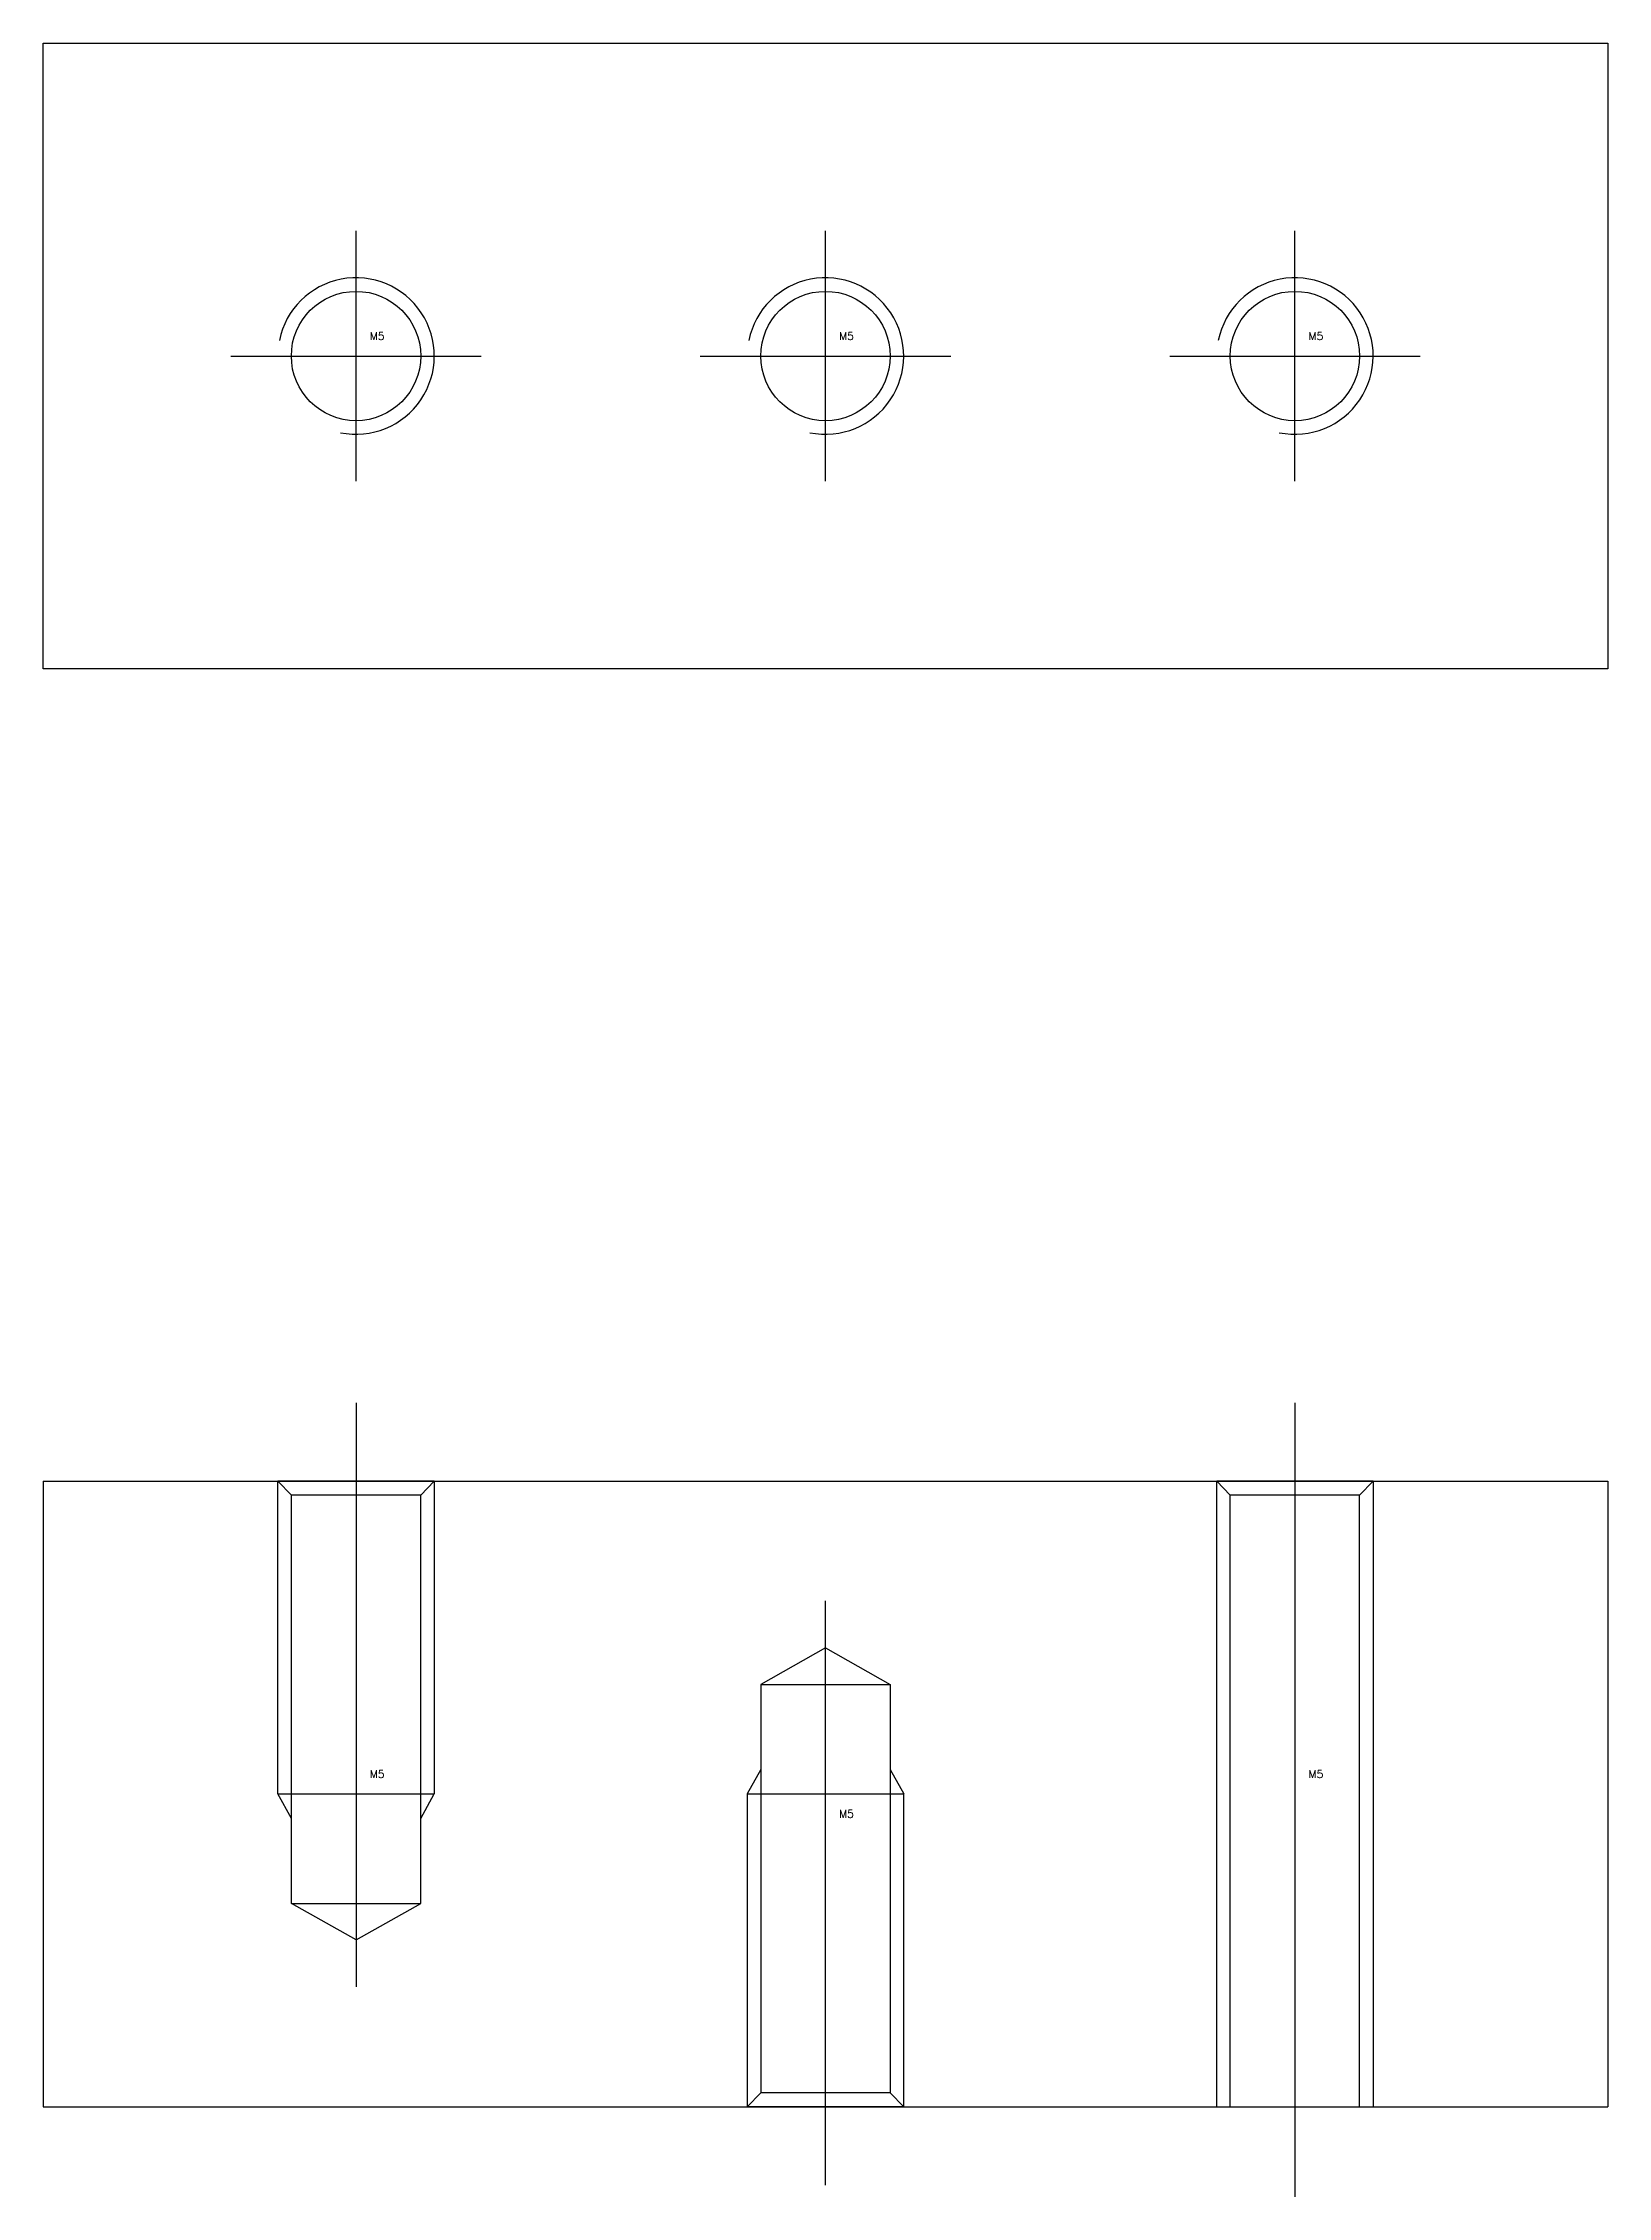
# Model space of a CAD drawing. Header units: millimetres. Extents: x 5559 to 5876, y 5929 to 6003.
# Drawn here: x 5558.5 to 5608.5, y 5934.7 to 6003.5 of the extents above; entities that cross this region are included whole.
import ezdxf

# ---------------------------------------------------------------- set-up
doc = ezdxf.new("R2010")
doc.units = ezdxf.units.MM
doc.linetypes.add('CENTER', pattern=[50.8, 31.75, -6.35, 6.35, -6.35])
doc.linetypes.add('HIDDEN', pattern=[9.525, 6.35, -3.175])
doc.layers.add('1', color=220, linetype='CENTER')
doc.layers.add('3', color=223, linetype='HIDDEN')
doc.styles.get("Standard").update_dxf_attribs({"font": 'romans.shx', "bigfont": 'whgtxt.shx'})

msp = doc.modelspace()

# ---------------------------------------------------------------- texts
at = {"layer": '3'}
for p in [(5568.976, 5993.993), (5583.976, 5993.993), (5598.976, 5993.993), (5568.976, 5948.044), (5598.976, 5948.044), (5583.976, 5946.771)]:
    msp.add_text('M5', height=0.25, dxfattribs=at).set_placement(p)

# ---------------------------------------------------------------- linework, layer by layer
for p, q in [((5558.54, 6003.481), (5608.54, 6003.481)), ((5558.54, 5983.481), (5558.54, 6003.481)), ((5608.54, 6003.481), (5608.54, 5983.481)), ((5608.54, 5983.481), (5558.54, 5983.481)), ((5558.54, 5957.532), (5558.54, 5937.532)), ((5558.54, 5957.532), (5608.54, 5957.532)), ((5566.473, 5957.081), (5566.04, 5957.532)), ((5571.04, 5957.532), (5566.04, 5957.532)), ((5566.04, 5957.532), (5571.04, 5957.532)), ((5570.607, 5957.081), (5566.473, 5957.081)), ((5566.473, 5944.032), (5566.473, 5957.081)), ((5571.04, 5957.532), (5570.607, 5957.081)), ((5570.607, 5944.032), (5570.607, 5957.081)), ((5596.473, 5957.081), (5596.04, 5957.532)), ((5601.04, 5957.532), (5596.04, 5957.532)), ((5596.04, 5957.532), (5601.04, 5957.532)), ((5600.607, 5957.081), (5596.473, 5957.081)), ((5596.473, 5937.532), (5596.473, 5957.081)), ((5601.04, 5957.532), (5600.607, 5957.081)), ((5600.607, 5937.532), (5600.607, 5957.081)), ((5608.54, 5957.532), (5608.54, 5937.532)), ((5583.54, 5952.199), (5581.473, 5951.032)), ((5583.54, 5952.199), (5585.607, 5951.032)), ((5581.473, 5951.032), (5585.607, 5951.032)), ((5581.473, 5951.032), (5581.473, 5937.983)), ((5585.607, 5951.032), (5585.607, 5937.983)), ((5566.04, 5947.532), (5571.04, 5947.532)), ((5581.04, 5947.532), (5586.04, 5947.532)), ((5568.54, 5942.866), (5566.473, 5944.032)), ((5566.473, 5944.032), (5570.607, 5944.032)), ((5568.54, 5942.866), (5570.607, 5944.032)), ((5581.473, 5937.983), (5581.04, 5937.532)), ((5585.607, 5937.983), (5581.473, 5937.983)), ((5586.04, 5937.532), (5585.607, 5937.983)), ((5558.54, 5937.532), (5608.54, 5937.532)), ((5586.04, 5937.532), (5581.04, 5937.532)), ((5581.04, 5937.532), (5586.04, 5937.532))]:
    msp.add_line(p, q)
for centre in [(5568.54, 5993.481), (5583.54, 5993.481), (5598.54, 5993.481)]:
    msp.add_circle(centre, 2.067)
at = {"layer": '1', "ltscale": 3}
for p, q in [((5568.54, 5989.481), (5568.54, 5997.481)), ((5583.54, 5989.481), (5583.54, 5997.481)), ((5598.54, 5989.481), (5598.54, 5997.481)), ((5564.54, 5993.481), (5572.54, 5993.481)), ((5579.54, 5993.481), (5587.54, 5993.481)), ((5594.54, 5993.481), (5602.54, 5993.481))]:
    msp.add_line(p, q, dxfattribs=at)
at = {"layer": '1', "ltscale": 2}
for p, q in [((5568.54, 5960.032), (5568.54, 5941.366)), ((5598.54, 5960.032), (5598.54, 5934.655)), ((5583.54, 5935.032), (5583.54, 5953.699))]:
    msp.add_line(p, q, dxfattribs=at)
at = {"layer": '1', "linetype": 'ByBlock'}
for p, q in [((5566.04, 5947.532), (5566.04, 5957.532)), ((5571.04, 5957.532), (5571.04, 5947.532)), ((5596.04, 5937.532), (5596.04, 5957.532)), ((5601.04, 5957.532), (5601.04, 5937.532)), ((5581.473, 5948.314), (5581.04, 5947.532)), ((5585.607, 5948.314), (5586.04, 5947.532)), ((5566.473, 5946.751), (5566.04, 5947.532)), ((5570.607, 5946.751), (5571.04, 5947.532)), ((5581.04, 5947.532), (5581.04, 5937.532)), ((5586.04, 5937.532), (5586.04, 5947.532))]:
    msp.add_line(p, q, dxfattribs=at)
for centre in [(5568.54, 5993.481), (5583.54, 5993.481), (5598.54, 5993.481)]:
    msp.add_arc(centre, 2.5, 258.46304, 168.46304, dxfattribs=at)

msp.set_redraw_order([(e.dxf.handle, doc.entitydb.next_handle()) for e in msp.query("TEXT MTEXT ATTDEF DIMENSION ARC_DIMENSION")])  # texts and dimensions are drawn at this point

doc.saveas('drawing.dxf')
